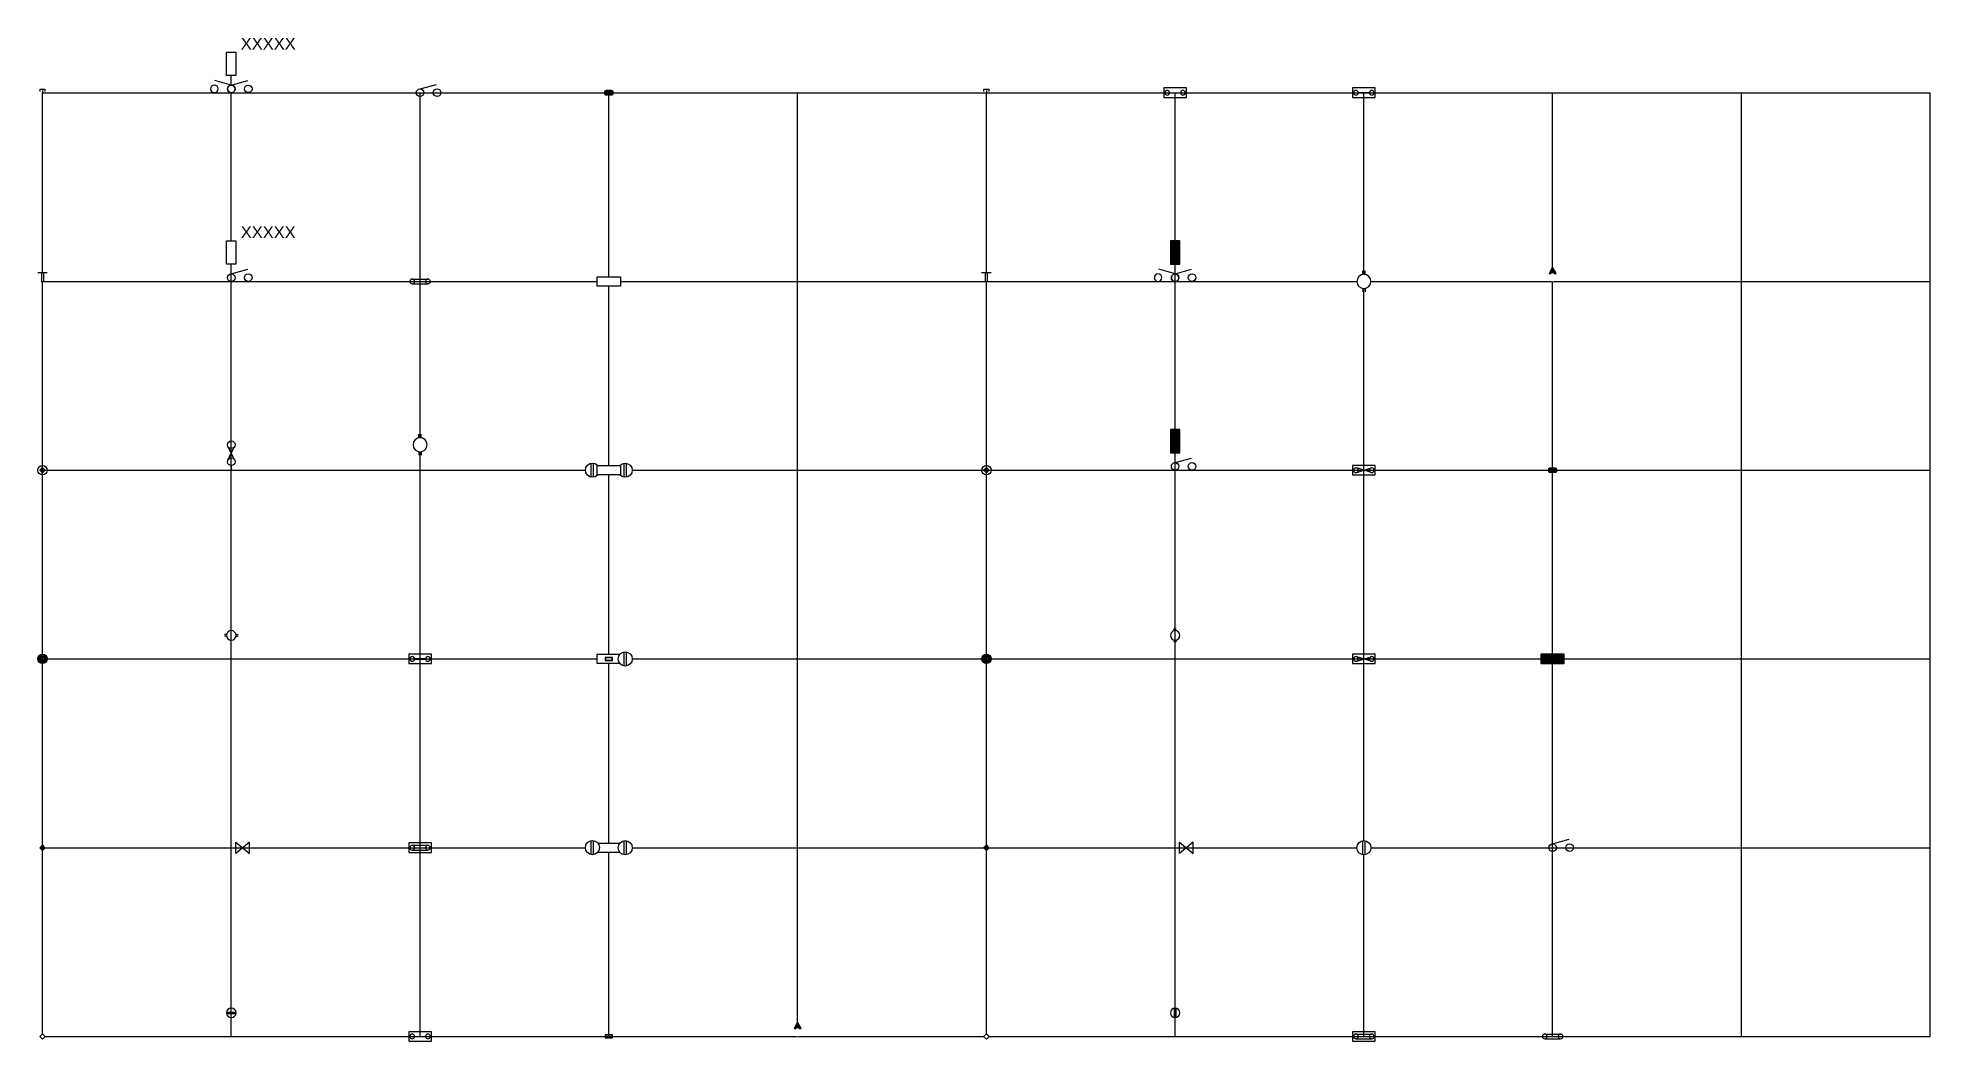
# Model space of a CAD drawing. Header units: metres. Extents: x -282 to 3977, y 160 to 949.
# Drawn here: x 182.6 to 583.6, y 397.6 to 610.2 of the extents above; entities that cross this region are included whole.
import ezdxf
from ezdxf.enums import TextEntityAlignment as Align

# ---------------------------------------------------------------- set-up
doc = ezdxf.new("R2010")
doc.units = ezdxf.units.M
doc.layers.get('0').update_dxf_attribs({"color": 6})
for name, color, linetype in [('Equip_LV_EXT', 7, 'Continuous'), ('Equip_LV_NEW', 2, 'Continuous'), ('Equip_SP_LV_EXT', 7, 'Continuous'), ('Equip_SP_LV_NEW', 2, 'Continuous'), ('Panels_LV_SL_NEW', 2, 'Continuous'), ('SupportsUG_SP_LV_NEW', 2, 'Continuous')]:
    doc.layers.add(name, color=color, linetype=linetype)
doc.styles.add('iecARIAL', font='ARIAL.TTF')
doc.styles.get("Standard").update_dxf_attribs({"font": 'ARIAL.TTF'})

# ---------------------------------------------------------------- blocks, each defined once
blk = doc.blocks.new('CCP_NEW')
blk.add_wipeout([(0, 0.57), (0.57, 0), (0, -0.57), (-0.57, 0)])
blk.add_lwpolyline([(-0.57, 0), (0, 0.57), (0.57, 0), (0, -0.57), (-0.57, 0)])
for tag, flags, p in [('CCP_TYPE', 9, (1.5, 0)), ('ORIENTATION', 9, (1.5, -0.2)), ('STATE', 9, (1.5, -1)), ('OWNED_BY', 9, (1.5, -1.2)), ('OPERATED_BY', 9, (1.5, -1.4)), ('OPERATING_VOLTAGE', 9, (1.5, -1.8)), ('CONSTRUCTED_VOLTAGE', 9, (1.5, -2)), ('Z', 1, (1.5, -2.4)), ('USAGE', 9, (1.5, -0.4)), ('LEGEND', 9, (1.5, -0.6)), ('LIFE_SUPPORT', 9, (1.5, -0.8)), ('MAINTAINED_BY', 9, (1.5, -1.6)), ('NUMBER_OF_PHASES', 9, (1.5, -2.2))]:
    blk.add_attdef(tag, text='', height=0.2, dxfattribs=dict(flags=flags)).set_placement(p, align=Align.MIDDLE_LEFT)
blk = doc.blocks.new('LV_LIFE_SUPPORT_NEW')
blk.add_hatch(color=256).paths.add_polyline_path([(-0.57, 0), (0, 0.57), (0.57, 0), (0, -0.57)])
blk.add_lwpolyline([(-0.57, 0), (0, 0.57), (0.57, 0), (0, -0.57), (-0.57, 0)])
for tag, flags, p in [('CCP_TYPE', 9, (1.5, 0)), ('ORIENTATION', 9, (1.5, -0.2)), ('STATE', 9, (1.5, -1)), ('OWNED_BY', 9, (1.5, -1.2)), ('OPERATED_BY', 9, (1.5, -1.4)), ('OPERATING_VOLTAGE', 9, (1.5, -1.8)), ('CONSTRUCTED_VOLTAGE', 9, (1.5, -2)), ('Z', 1, (1.5, -2.4)), ('USAGE', 9, (1.5, -0.4)), ('LEGEND', 9, (1.5, -0.6)), ('LIFE_SUPPORT', 9, (1.5, -0.8)), ('MAINTAINED_BY', 9, (1.5, -1.6)), ('NUMBER_OF_PHASES', 9, (1.5, -2.2))]:
    blk.add_attdef(tag, text='', height=0.2, dxfattribs=dict(flags=flags)).set_placement(p, align=Align.MIDDLE_LEFT)
blk = doc.blocks.new('LV_GENERATOR_LIFE_SUPPORT_NEW')
h = blk.add_hatch(color=256)
edge = h.paths.add_edge_path()
edge.add_arc((0, 0), 1, 0, 360)
h.paths.add_polyline_path([(-0.57, 0), (0, 0.57), (0.57, 0), (0, -0.57)], flags=16)
blk.add_lwpolyline([(-0.57, 0), (0, 0.57), (0.57, 0), (0, -0.57), (-0.57, 0)])
blk.add_lwpolyline([(0.32, 0.06, -0.523511), (0, 0, 0.523511), (-0.32, -0.06)], format="xyb")
blk.add_circle((0, 0), 1)
for tag, flags, p in [('CCP_TYPE', 9, (1.5, 0)), ('ORIENTATION', 9, (1.5, -0.2)), ('STATE', 9, (1.5, -1)), ('OWNED_BY', 9, (1.5, -1.2)), ('OPERATED_BY', 9, (1.5, -1.4)), ('OPERATING_VOLTAGE', 9, (1.5, -1.8)), ('CONSTRUCTED_VOLTAGE', 9, (1.5, -2)), ('Z', 1, (1.5, -2.4)), ('USAGE', 9, (1.5, -0.4)), ('LEGEND', 9, (1.5, -0.6)), ('LIFE_SUPPORT', 9, (1.5, -0.8)), ('MAINTAINED_BY', 9, (1.5, -1.6)), ('NUMBER_OF_PHASES', 9, (1.5, -2.2))]:
    blk.add_attdef(tag, text='', height=0.2, dxfattribs=dict(flags=flags)).set_placement(p, align=Align.MIDDLE_LEFT)
blk = doc.blocks.new('LV_GENERATOR_NEW')
blk.add_lwpolyline([(-0.57, 0), (0, 0.57), (0.57, 0), (0, -0.57), (-0.57, 0)])
blk.add_lwpolyline([(0.32, 0.06, -0.523511), (0, 0, 0.523511), (-0.32, -0.06)], format="xyb")
blk.add_circle((0, 0), 1)
for tag, flags, p in [('CCP_TYPE', 9, (1.5, 0)), ('ORIENTATION', 9, (1.5, -0.2)), ('STATE', 9, (1.5, -1)), ('OWNED_BY', 9, (1.5, -1.2)), ('OPERATED_BY', 9, (1.5, -1.4)), ('OPERATING_VOLTAGE', 9, (1.5, -1.8)), ('CONSTRUCTED_VOLTAGE', 9, (1.5, -2)), ('Z', 1, (1.5, -2.4)), ('USAGE', 9, (1.5, -0.4)), ('LEGEND', 9, (1.5, -0.6)), ('LIFE_SUPPORT', 9, (1.5, -0.8)), ('MAINTAINED_BY', 9, (1.5, -1.6)), ('NUMBER_OF_PHASES', 9, (1.5, -2.2))]:
    blk.add_attdef(tag, text='', height=0.2, dxfattribs=dict(flags=flags)).set_placement(p, align=Align.MIDDLE_LEFT)
blk = doc.blocks.new('LV_End Shackle_NEW')
at = {"flags": 1}
blk.add_attdef('Z', text='', height=0.2, dxfattribs=at).set_placement((1.5, -2.2), align=Align.MIDDLE_LEFT)
blk.add_wipeout([(-0.25, 0), (-0.25, 1.81), (0.25, 1.81), (0.25, 0)])
blk.add_line((1, 1.81), (-1, 1.81))
blk.add_lwpolyline([(-0.25, 0), (0.25, 0), (0.25, 1.81), (-0.25, 1.81)], close=True)
at = {"flags": 9}
for tag, p in [('CONNECTOR_TYPE', (1.5, 0)), ('CONSTRUCTED_VOLTAGE', (1.5, -0.2)), ('OPERATING_VOLTAGE', (1.5, -0.6)), ('ORIENTATION', (1.5, -0.8)), ('OWNED_BY', (1.5, -1)), ('OPERATED_BY', (1.5, -1.2)), ('STATE', (1.5, -1.6)), ('NO_PHASES', (1.5, -0.4)), ('MAINTAINED_BY', (1.5, -1.4)), ('USAGE', (1.5, -1.8)), ('NOTES', (1.5, -2))]:
    blk.add_attdef(tag, text='', height=0.2, dxfattribs=at).set_placement(p, align=Align.MIDDLE_LEFT)
blk = doc.blocks.new('LV_ENDCAP_NEW')
for points in [[(-0.5, 0.25), (-0.5, 0.75), (0.5, 0.75), (0.5, 0.25)], [(0, 0.5), (0, 0)]]:
    blk.add_lwpolyline(points)
for tag, flags, p in [('CONNECTOR_TYPE', 9, (1.5, 0)), ('CONSTRUCTED_VOLTAGE', 9, (1.5, -0.2)), ('OPERATED_BY', 9, (1.5, -0.6)), ('OPERATING_VOLTAGE', 9, (1.5, -1)), ('ORIENTATION', 9, (1.5, -1.2)), ('OWNED_BY', 9, (1.5, -1.4)), ('STATE', 9, (1.5, -1.6)), ('Z', 1, (1.5, -2.4)), ('NO_PHASES', 9, (1.5, -0.4)), ('MAINTAINED_BY', 9, (1.5, -0.8)), ('USAGE', 9, (1.5, -1.8)), ('LEGEND', 9, (1.5, -2)), ('NOTES', 9, (1.5, -2.2))]:
    blk.add_attdef(tag, text='', height=0.2, dxfattribs=dict(flags=flags)).set_placement(p, align=Align.MIDDLE_LEFT)
blk = doc.blocks.new('*U283')
for p, q in [((-0.98, 5.17), (0.98, 5.17)), ((-0.98, 4.83), (0.98, 4.83))]:
    blk.add_line(p, q)
blk.add_lwpolyline([(0, 4, 1), (0, 6, 1)], format="xyb", close=True)
for tag, p, flags in [('ORIENTATION', (0, 0), 9), ('USAGE', (0, -0.2), 9), ('NOTES', (0, -0.4), 1)]:
    blk.add_attdef(tag, p, '', height=0.2, dxfattribs=dict(flags=flags))
blk = doc.blocks.new('LV_OH_LINKS_DISTFUSE_NEW')
for p, q in [((0, 0), (0.96, 0)), ((3.84, 0), (4.8, 0))]:
    blk.add_line(p, q)
blk.add_lwpolyline([(3.84, -1.2), (3.84, 1.2), (0.96, -1.2), (0.96, 1.2)], close=True)
for tag, flags, p in [('ACTUAL_STATUS', 9, (1.5, 0)), ('CONSTRUCTED_VOLTAGE', 9, (1.5, -0.2)), ('OPERATING_VOLTAGE', 9, (1.5, -0.6)), ('ORIENTATION', 9, (1.5, -0.8)), ('OWNED_BY', 9, (1.5, -1)), ('OPERATED_BY', 9, (1.5, -1.2)), ('STATE', 9, (1.5, -1.6)), ('SWITCH_TYPE', 9, (1.5, -1.8)), ('Z', 1, (1.5, -2.6)), ('NO_PHASES', 9, (1.5, -0.4)), ('MAINTAINED_BY', 9, (1.5, -1.4)), ('USAGE', 9, (1.5, -2)), ('LEGEND', 9, (1.5, -2.2)), ('NOTES', 9, (1.5, -2.4))]:
    blk.add_attdef(tag, text='', height=0.2, dxfattribs=dict(flags=flags)).set_placement(p, align=Align.MIDDLE_LEFT)
blk = doc.blocks.new('*U286')
for p, q in [((-0.98, 5.17), (-1.48, 5.17)), ((-0.98, 4.83), (-1.48, 4.83)), ((0.98, 5.17), (1.48, 5.17)), ((0.98, 4.83), (1.48, 4.83))]:
    blk.add_line(p, q)
blk.add_lwpolyline([(0, 4, 1), (0, 6, 1)], format="xyb", close=True)
for tag, p, flags in [('ORIENTATION', (0, 0), 9), ('USAGE', (0, -0.2), 9), ('NOTES', (0, -0.4), 1)]:
    blk.add_attdef(tag, p, '', height=0.2, dxfattribs=dict(flags=flags))
blk = doc.blocks.new('LV_UG_DFUSE_CLOSED_NEW')
for points in [[(0.71, 2.16), (-0.73, 5.04)], [(-0.72, 2.15), (0.7, 5.04)], [(-0.01, 6.2), (-0.01, 7.2)], [(0, 1), (0, 0)]]:
    blk.add_lwpolyline(points)
for centre in [(-0.01, 5.4), (0, 1.8)]:
    blk.add_circle(centre, 0.8)
for tag, flags, p in [('ACTUAL_STATUS', 9, (1.5, 0)), ('CONSTRUCTED_VOLTAGE', 9, (1.5, -0.2)), ('OPERATED_BY', 9, (1.5, -0.6)), ('OWNED_BY', 9, (1.5, -1)), ('OPERATING_VOLTAGE', 9, (1.5, -1.2)), ('ORIENTATION', 9, (1.5, -1.4)), ('STATE', 9, (1.5, -1.6)), ('SWITCH_TYPE', 9, (1.5, -1.8)), ('Z', 1, (1.5, -2.4)), ('NO_PHASES', 9, (1.5, -0.4)), ('MAINTAINED_BY', 9, (1.5, -0.8)), ('USAGE', 9, (1.5, -2)), ('NOTES', 9, (1.5, -2.2))]:
    blk.add_attdef(tag, text='', height=0.2, dxfattribs=dict(flags=flags)).set_placement(p, align=Align.MIDDLE_LEFT)
blk = doc.blocks.new('*U289')
for points in [[(0, 0.8), (3.47, 1.77)], [(4.4, 0.01), (4.4, 0.01)]]:
    blk.add_lwpolyline(points)
for centre in [(0, 0), (3.6, 0.01)]:
    blk.add_circle(centre, 0.8)
for tag, p, flags in [('ACTUAL_STATUS', (0, -1.4), 9), ('CONSTRUCTED_VOLTAGE', (0, -1.6), 9), ('OPERATING_VOLTAGE', (0, -2), 9), ('ORIENTATION', (0, -2.2), 9), ('STATE', (0, -2.4), 9), ('SWITCH_TYPE', (0, -2.6), 9), ('NO_PHASES', (0, -1.8), 9), ('USAGE', (0, -2.8), 9), ('NOTES', (0, -3), 1)]:
    blk.add_attdef(tag, p, '', height=0.2, dxfattribs=dict(flags=flags))
blk = doc.blocks.new('PILLAR_NEW')
blk.add_wipeout([(-2.47, 0.99), (2.47, 0.99), (2.47, -0.99), (-2.47, -0.99)])
at = {"lineweight": -3}
blk.add_lwpolyline([(-2.47, 0.99), (2.47, 0.99), (2.47, -0.99), (-2.47, -0.99)], close=True, dxfattribs=at)
for tag, height, flags, p in [('STREET_CODE', 0.2, 9, (1.5, 0)), ('ASSET_NUM', 2.5, 8, (2, 2)), ('OWNED_BY', 0.2, 9, (1.5, -0.2)), ('OPERATED_BY', 0.2, 9, (1.5, -0.4)), ('STATE', 0.2, 9, (1.5, -0.8)), ('SUPPORT_TYPE', 0.2, 9, (1.5, -1)), ('SUBURB', 0.2, 9, (1.5, -1.8)), ('STREETNAME', 0.2, 9, (1.5, -2)), ('Z', 0.2, 1, (1.5, -2.6)), ('MAINTAINED_BY', 0.2, 9, (1.5, -0.6)), ('USAGE', 0.2, 9, (1.5, -1.2)), ('LEGEND', 0.2, 9, (1.5, -1.4)), ('PARENT', 0.2, 9, (1.5, -1.6)), ('LOCATION', 0.2, 9, (1.5, -2.2)), ('NOTES', 0.2, 9, (1.5, -2.4))]:
    blk.add_attdef(tag, text='', height=height, dxfattribs=dict(flags=flags)).set_placement(p, align=Align.MIDDLE_LEFT)
blk = doc.blocks.new('LV_UG_INDPILL_1SW_NEW')
blk.add_blockref('*U289', (0, 0.8))
for tag, flags, p in [('USAGE', 9, (1.5, 0)), ('ORIENTATION', 9, (1.5, -0.2)), ('SUBURB', 9, (1.5, -0.8)), ('STREETNAME', 9, (1.5, -1)), ('OWNED_BY', 9, (1.5, -1.6)), ('OPERATED_BY', 9, (1.5, -1.8)), ('STATE', 9, (1.5, -2.2)), ('TYPE', 9, (1.5, -2.4)), ('Z', 1, (1.5, -2.8)), ('LEGEND', 9, (1.5, -0.4)), ('PARENT', 9, (1.5, -0.6)), ('LOCATION', 9, (1.5, -1.2)), ('NOTES', 9, (1.5, -1.4)), ('MAINTAINED_BY', 9, (1.5, -2)), ('LABEL_ALIGNMENT', 9, (1.5, -2.6))]:
    blk.add_attdef(tag, text='', height=0.2, dxfattribs=dict(flags=flags)).set_placement(p, align=Align.MIDDLE_LEFT)
at = {"rotation": 90}
blk.add_blockref('PILLAR_NEW', (0, 6.14), dxfattribs=at)
blk.add_lwpolyline([(0, 1.6), (0, 3.67)])
at = {"flags": 8}
blk.add_attdef('ASSET_NUM', text='', height=2.5, dxfattribs=at).set_placement((2, 10.44), align=Align.MIDDLE_LEFT)
blk = doc.blocks.new('LV_UG_INDPILL_2SW_NEW')
at = {"xscale": -1}
blk.add_blockref('*U289', (0, 0.8), dxfattribs=at)
blk.add_blockref('*U289', (0, 0.8))
for tag, flags, p in [('USAGE', 9, (1.5, 0)), ('ORIENTATION', 9, (1.5, -0.2)), ('SUBURB', 9, (1.5, -0.8)), ('STREETNAME', 9, (1.5, -1)), ('OWNED_BY', 9, (1.5, -1.6)), ('OPERATED_BY', 9, (1.5, -1.8)), ('STATE', 9, (1.5, -2.2)), ('TYPE', 9, (1.5, -2.4)), ('Z', 1, (1.5, -2.8)), ('LEGEND', 9, (1.5, -0.4)), ('PARENT', 9, (1.5, -0.6)), ('LOCATION', 9, (1.5, -1.2)), ('NOTES', 9, (1.5, -1.4)), ('MAINTAINED_BY', 9, (1.5, -2)), ('LABEL_ALIGNMENT', 9, (1.5, -2.6))]:
    blk.add_attdef(tag, text='', height=0.2, dxfattribs=dict(flags=flags)).set_placement(p, align=Align.MIDDLE_LEFT)
at = {"rotation": 90}
blk.add_blockref('PILLAR_NEW', (0, 6.14), dxfattribs=at)
blk.add_lwpolyline([(0, 1.6), (0, 3.67)])
at = {"flags": 8}
blk.add_attdef('ASSET_NUM', text='', height=2.5, dxfattribs=at).set_placement((2, 10.38), align=Align.MIDDLE_LEFT)
blk = doc.blocks.new('LV_UG_LINKS_BOX_OPEN_NEW')
blk.add_lwpolyline([(-2.4, -1), (2.4, -1), (2.4, 1), (-2.4, 1)], close=True)
for points in [[(-2.17, 0, 1), (-1.17, 0, 1)], [(1.17, 0, 1), (2.17, 0, 1)]]:
    blk.add_lwpolyline(points, format="xyb", close=True)
for tag, p, flags in [('ORIENTATION', (0, 0), 9), ('Z', (0, 0), 1), ('USAGE', (0, -0.2), 9), ('LEGEND', (0, -0.4), 9), ('NOTES', (0, -0.6), 9)]:
    blk.add_attdef(tag, p, '', height=0.2, dxfattribs=dict(flags=flags))
blk = doc.blocks.new('LV_UG_LINKS_BOX_SOLID_NEW')
for p, q in [((-1.67, 0.5), (1.67, 0.5)), ((-1.67, -0.5), (1.67, -0.5))]:
    blk.add_line(p, q)
blk.add_lwpolyline([(-2.4, -1), (2.4, -1), (2.4, 1), (-2.4, 1)], close=True)
for points in [[(-2.17, 0, 1), (-1.17, 0, 1)], [(1.17, 0, 1), (2.17, 0, 1)]]:
    blk.add_lwpolyline(points, format="xyb", close=True)
for tag, p, flags in [('ACTUAL_STATUS', (0, 0), 9), ('Z', (0, 0), 1), ('CONNECTOR_TYPE', (0, -0.2), 9), ('CONSTRUCTED_VOLTAGE', (0, -0.4), 9), ('OPERATING_VOLTAGE', (0, -0.8), 9), ('ORIENTATION', (0, -1), 9), ('OWNED_BY', (0, -1.2), 9), ('STATE', (0, -1.4), 9), ('NO_PHASES', (0, -0.6), 9), ('USAGE', (0, -1.6), 9), ('NOTES', (0, -1.8), 9)]:
    blk.add_attdef(tag, p, '', height=0.2, dxfattribs=dict(flags=flags))
blk = doc.blocks.new('LV_UG_LINKS_REMOVABLE_NEW')
for p, q in [((-1.17, 0.06), (1.17, 0.06)), ((-1.17, -0.06), (1.17, -0.06))]:
    blk.add_line(p, q)
blk.add_lwpolyline([(-2.4, -1), (2.4, -1), (2.4, 1), (-2.4, 1)], close=True)
for points in [[(-2.17, 0, 1), (-1.17, 0, 1)], [(1.17, 0, 1), (2.17, 0, 1)]]:
    blk.add_lwpolyline(points, format="xyb", close=True)
at = {"flags": 9}
for tag, p in [('ACTUAL_STATUS', (0, 0)), ('CONNECTOR_TYPE', (0, -0.2)), ('CONSTRUCTED_VOLTAGE', (0, -0.4)), ('OPERATING_VOLTAGE', (0, -0.8)), ('ORIENTATION', (0, -1)), ('OWNED_BY', (0, -1.2)), ('STATE', (0, -1.4)), ('NO_PHASES', (0, -0.6)), ('USAGE', (0, -1.6)), ('NOTES', (0, -1.8))]:
    blk.add_attdef(tag, text='', height=0.2, dxfattribs=at).set_placement(p, align=Align.MIDDLE_LEFT)
at = {"flags": 1}
blk.add_attdef('Z', (0, 0), '', height=0.2, dxfattribs=at)
blk = doc.blocks.new('*U297')
for tag, p, flags in [('ORIENTATION', (0, 0), 9), ('Z', (0, 0), 1), ('USAGE', (0, -0.2), 9), ('NOTES', (0, -0.4), 9)]:
    blk.add_attdef(tag, p, '', height=0.2, dxfattribs=dict(flags=flags))
blk.add_wipeout([(-1.17, 6.33), (-1.28, 6.18), (-1.36, 6.01), (-1.43, 5.84), (-1.47, 5.65), (-1.49, 5.47), (-1.49, 5.28), (-1.46, 5.09), (-1.41, 4.91), (-1.34, 4.74), (-1.25, 4.58), (-1.13, 4.43), (-1, 4.29), (-0.86, 4.18), (-0.7, 4.08), (-0.53, 4), (-0.35, 3.95), (-0.16, 3.91), (0.03, 3.91), (0.21, 3.92), (0.4, 3.96), (0.57, 4.02), (0.74, 4.1), (0.9, 4.21), (1.04, 4.33), (1.17, 4.47), (1.28, 4.62), (1.36, 4.79), (1.43, 4.96), (1.47, 5.15), (1.49, 5.33), (1.49, 5.52), (1.46, 5.71), (1.41, 5.89), (1.34, 6.06), (1.25, 6.22), (1.13, 6.37), (1, 6.51), (0.86, 6.62), (0.7, 6.72), (0.53, 6.8), (0.35, 6.85), (0.16, 6.89), (-0.03, 6.89), (-0.21, 6.88), (-0.4, 6.84), (-0.57, 6.78), (-0.74, 6.7), (-0.9, 6.59), (-1.04, 6.47)])
for p, q in [((-0.25, 6.87), (-0.25, 7.62)), ((0.25, 6.87), (0.25, 7.62)), ((-0.25, 3.93), (-0.25, 3.18)), ((0.25, 3.93), (0.25, 3.18))]:
    blk.add_line(p, q)
blk.add_lwpolyline([(1.49, 5.4, 1), (-1.49, 5.4, 1)], format="xyb", close=True)
blk = doc.blocks.new('LV_UG_LINKS_SOLID_NEW')
for p, q in [((-1.67, 0.5), (1.67, 0.5)), ((-1.67, -0.5), (1.67, -0.5))]:
    blk.add_line(p, q)
for points in [[(-2.17, 0, 1), (-1.17, 0, 1)], [(1.17, 0, 1), (2.17, 0, 1)]]:
    blk.add_lwpolyline(points, format="xyb", close=True)
for tag, p, flags in [('ORIENTATION', (0, 0), 9), ('Z', (0, 0), 1), ('USAGE', (0, -0.2), 9), ('NOTES', (0, -0.4), 9)]:
    blk.add_attdef(tag, p, '', height=0.2, dxfattribs=dict(flags=flags))
blk = doc.blocks.new('LV_UG_SW_NEW')
for points in [[(0, 0.8), (3.47, 1.77)], [(4.4, 0.01), (4.4, 0.01)]]:
    blk.add_lwpolyline(points)
for centre in [(0, 0), (3.6, 0.01)]:
    blk.add_circle(centre, 0.8)
for tag, p, flags in [('ACTUAL_STATUS', (0, -1.4), 9), ('CONSTRUCTED_VOLTAGE', (0, -1.6), 9), ('OPERATING_VOLTAGE', (0, -2), 9), ('ORIENTATION', (0, -2.2), 9), ('STATE', (0, -2.4), 9), ('SWITCH_TYPE', (0, -2.6), 9), ('NO_PHASES', (0, -1.8), 9), ('USAGE', (0, -2.8), 9), ('NOTES', (0, -3), 1)]:
    blk.add_attdef(tag, p, '', height=0.2, dxfattribs=dict(flags=flags))
blk = doc.blocks.new('PANEL_NEW')
at = {"layer": 'Panels_LV_SL_NEW'}
h = blk.add_hatch(color=256, dxfattribs=at)
h.paths.add_polyline_path([(-0.8, -0.32), (0.8, -0.32), (0.8, 0.32), (-0.8, 0.32)])
h.paths.add_polyline_path([(-0.72, 0.24), (0.72, 0.24), (0.72, -0.24), (-0.72, -0.24)], flags=16)
for points in [[(-0.8, -0.32), (0.8, -0.32), (0.8, 0.32), (-0.8, 0.32)], [(-0.72, -0.24), (0.72, -0.24), (0.72, 0.24), (-0.72, 0.24)]]:
    blk.add_lwpolyline(points, close=True)
for tag, flags, p in [('CONNECTOR_TYPE', 9, (1.5, 0)), ('CONSTRUCTED_VOLTAGE', 9, (1.5, -0.2)), ('OPERATING_VOLTAGE', 9, (1.5, -0.6)), ('ORIENTATION', 9, (1.5, -0.8)), ('OWNED_BY', 9, (1.5, -1)), ('OPERATED_BY', 9, (1.5, -1.2)), ('STATE', 9, (1.5, -1.6)), ('Z', 1, (1.5, -2.2)), ('NO_PHASES', 9, (1.5, -0.4)), ('MAINTAINED_BY', 9, (1.5, -1.4)), ('USAGE', 9, (1.5, -1.8)), ('NOTES', 9, (1.5, -2))]:
    blk.add_attdef(tag, text='', height=0.2, dxfattribs=dict(flags=flags)).set_placement(p, align=Align.MIDDLE_LEFT)
blk = doc.blocks.new('*U301')
blk.add_wipeout([(-1.06, 1.06), (-1.18, 0.92), (-1.29, 0.76), (-1.37, 0.59), (-1.43, 0.42), (-1.48, 0.23), (-1.49, 0.05), (-1.49, -0.14), (-1.46, -0.33), (-1.41, -0.51), (-1.33, -0.68), (-1.24, -0.84), (-1.12, -0.99), (-0.99, -1.12), (-0.84, -1.24), (-0.68, -1.33), (-0.51, -1.41), (-0.33, -1.46), (-0.14, -1.49), (0.05, -1.49), (0.23, -1.48), (0.42, -1.43), (0.59, -1.37), (0.76, -1.29), (0.92, -1.18), (1.06, -1.06), (1.18, -0.92), (1.29, -0.76), (1.37, -0.59), (1.43, -0.42), (1.48, -0.23), (1.49, -0.05), (1.49, 0.14), (1.46, 0.33), (1.41, 0.51), (1.33, 0.68), (1.24, 0.84), (1.12, 0.99), (0.99, 1.12), (0.84, 1.24), (0.68, 1.33), (0.51, 1.41), (0.33, 1.46), (0.14, 1.49), (-0.05, 1.49), (-0.23, 1.48), (-0.42, 1.43), (-0.59, 1.37), (-0.76, 1.29), (-0.92, 1.18)])
for p, q in [((-0.25, -1.48), (-0.25, 1.48)), ((0.25, -1.48), (0.25, 1.48))]:
    blk.add_line(p, q)
blk.add_circle((0, 0), 1.5)
for tag, flags, p in [('ACTUAL_STATUS', 9, (1.5, 0)), ('CONSTRUCTED_VOLTAGE', 9, (1.5, -0.2)), ('OPERATING_VOLTAGE', 9, (1.5, -0.6)), ('ORIENTATION', 9, (1.5, -0.8)), ('STATE', 9, (1.5, -1)), ('SWITCH_TYPE', 9, (1.5, -1.2)), ('OWNED_BY', 9, (1.5, -1.8)), ('OPERATED_BY', 9, (1.5, -2)), ('TYPE', 9, (1.5, -2.6)), ('Z', 1, (1.5, -2.8)), ('NO_PHASES', 9, (1.5, -0.4)), ('USAGE', 9, (1.5, -1.4)), ('NOTES', 9, (1.5, -1.6)), ('MAINTAINED_BY', 9, (1.5, -2.2)), ('NUMBER_OF_PHASES', 9, (1.5, -2.4))]:
    blk.add_attdef(tag, text='', height=0.2, dxfattribs=dict(flags=flags)).set_placement(p, align=Align.MIDDLE_LEFT)
blk = doc.blocks.new('*U332')
at = {"rotation": 180}
blk.add_blockref('PANEL_NEW', (0, 0), dxfattribs=at)
for tag, height, flags, p in [('ASSET_NUM', 2.5, 8, (2, 2.78)), ('STREET_CODE', 0.2, 9, (1.5, 0)), ('OWNED_BY', 0.2, 9, (1.5, -0.2)), ('OPERATED_BY', 0.2, 9, (1.5, -0.4)), ('STATE', 0.2, 9, (1.5, -0.8)), ('SUPPORT_TYPE', 0.2, 9, (1.5, -1)), ('SUBURB', 0.2, 9, (1.5, -1.8)), ('STREETNAME', 0.2, 9, (1.5, -2)), ('Z', 0.2, 1, (1.5, -2.6)), ('MAINTAINED_BY', 0.2, 9, (1.5, -0.6)), ('USAGE', 0.2, 9, (1.5, -1.2)), ('LEGEND', 0.2, 9, (1.5, -1.4)), ('PARENT', 0.2, 9, (1.5, -1.6)), ('LOCATION', 0.2, 9, (1.5, -2.2)), ('NOTES', 0.2, 9, (1.5, -2.4))]:
    blk.add_attdef(tag, text='', height=height, dxfattribs=dict(flags=flags)).set_placement(p, align=Align.MIDDLE_LEFT)
blk.add_blockref('PILLAR_NEW', (0, 0))
for p in [(-3.47, 0.01), (3.47, 0)]:
    blk.add_blockref('*U301', p)
blk = doc.blocks.new('PILLAR_LINK1_NEW')
at = {"layer": 'SupportsUG_SP_LV_NEW'}
blk.add_blockref('PILLAR_NEW', (0, 0), dxfattribs=at)
at = {"layer": 'Equip_LV_NEW'}
blk.add_blockref('*U301', (3.471, 0), dxfattribs=at)
at = {"layer": 'SupportsUG_SP_LV_NEW', "rotation": 180}
blk.add_blockref('PANEL_NEW', (0, 0), dxfattribs=at)
for tag, height, flags, p in [('STREET_CODE', 0.2, 9, (1.5, 0)), ('ASSET_NUM', 2.5, 8, (2, 2)), ('Z', 0.2, 1, (1.5, -2.6)), ('OWNED_BY', 0.2, 9, (1.5, -0.2)), ('OPERATED_BY', 0.2, 9, (1.5, -0.4)), ('STATE', 0.2, 9, (1.5, -0.8)), ('SUPPORT_TYPE', 0.2, 9, (1.5, -1)), ('SUBURB', 0.2, 9, (1.5, -1.8)), ('STREETNAME', 0.2, 9, (1.5, -2)), ('USAGE', 0.2, 9, (1.5, -1.2)), ('MAINTAINED_BY', 0.2, 9, (1.5, -0.6)), ('LEGEND', 0.2, 9, (1.5, -1.4)), ('PARENT', 0.2, 9, (1.5, -1.6)), ('LOCATION', 0.2, 9, (1.5, -2.2)), ('NOTES', 0.2, 9, (1.5, -2.4))]:
    blk.add_attdef(tag, text='', height=height, dxfattribs=dict(flags=flags)).set_placement(p, align=Align.MIDDLE_LEFT)
blk = doc.blocks.new('PILLAR_LINK2_NEW')
at = {"layer": 'Equip_LV_NEW'}
blk.add_blockref('*U301', (-3.47, 0.01), dxfattribs=at)
for tag, height, flags, p in [('ASSET_NUM', 2.5, 8, (2, 2.94)), ('STREET_CODE', 0.2, 9, (1.5, 0)), ('OWNED_BY', 0.2, 9, (1.5, -0.2)), ('OPERATED_BY', 0.2, 9, (1.5, -0.4)), ('STATE', 0.2, 9, (1.5, -0.8)), ('SUPPORT_TYPE', 0.2, 9, (1.5, -1)), ('SUBURB', 0.2, 9, (1.5, -1.8)), ('STREETNAME', 0.2, 9, (1.5, -2)), ('Z', 0.2, 1, (1.5, -2.6)), ('MAINTAINED_BY', 0.2, 9, (1.5, -0.6)), ('USAGE', 0.2, 9, (1.5, -1.2)), ('LEGEND', 0.2, 9, (1.5, -1.4)), ('PARENT', 0.2, 9, (1.5, -1.6)), ('LOCATION', 0.2, 9, (1.5, -2.2)), ('NOTES', 0.2, 9, (1.5, -2.4))]:
    blk.add_attdef(tag, text='', height=height, dxfattribs=dict(flags=flags)).set_placement(p, align=Align.MIDDLE_LEFT)
blk.add_blockref('*U301', (3.47, 0), dxfattribs=at)
at = {"layer": 'SupportsUG_SP_LV_NEW', "rotation": 180}
blk.add_blockref('PANEL_NEW', (0, 0), dxfattribs=at)
at = {"layer": 'SupportsUG_SP_LV_NEW'}
blk.add_blockref('PILLAR_NEW', (0, 0), dxfattribs=at)
blk = doc.blocks.new('LV_STJ_NEW')
blk.add_hatch(color=256).paths.add_polyline_path([(0.91, 0.13, 0.414214), (0.59, 0.45), (-0.59, 0.45, 0.414214), (-0.91, 0.13), (-0.91, -0.13, 0.414214), (-0.59, -0.45), (0.59, -0.45, 0.414214), (0.91, -0.13)])
blk.add_lwpolyline([(-0.91, 0.13), (-0.91, -0.13, 0.414214), (-0.59, -0.45), (0.59, -0.45, 0.414214), (0.91, -0.13), (0.91, 0.13, 0.414214), (0.59, 0.45), (-0.59, 0.45, 0.414214)], format="xyb", close=True)
for tag, flags, p in [('ORIENTATION', 9, (1.5, 0)), ('STATE', 9, (1.5, -0.8)), ('OWNED_BY', 9, (1.5, -1)), ('OPERATED_BY', 9, (1.5, -1.2)), ('OPERATING_VOLTAGE', 9, (1.5, -1.6)), ('CONSTRUCTED_VOLTAGE', 9, (1.5, -1.8)), ('TYPE', 9, (1.5, -2.2)), ('Z', 1, (1.5, -2.4)), ('USAGE', 9, (1.5, -0.2)), ('LEGEND', 9, (1.5, -0.4)), ('NOTES', 9, (1.5, -0.6)), ('MAINTAINED_BY', 9, (1.5, -1.4)), ('NUMBER_OF_PHASES', 9, (1.5, -2))]:
    blk.add_attdef(tag, text='', height=0.2, dxfattribs=dict(flags=flags)).set_placement(p, align=Align.MIDDLE_LEFT)
blk = doc.blocks.new('UGOH_NEW')
blk.add_hatch(color=256).paths.add_polyline_path([(-0.75, 1.7), (0.75, 1.7), (0, 3)])
at = {"color": 1}
blk.add_lwpolyline([(-0.75, 1.7), (0.75, 1.7), (0, 3)], close=True, dxfattribs=at)
blk.add_wipeout([(-0.25, 1.7), (-0.25, 0), (0.25, 0), (0.25, 1.7)])
for tag, flags, p in [('CONSTRUCTED_VOLTAGE', 9, (1.5, 0)), ('ACTUAL_STATUS', 9, (1.5, -1.6)), ('OPERATING_VOLTAGE', 9, (1.5, -0.2)), ('ORIENTATION', 9, (1.5, -0.4)), ('STATE', 9, (1.5, -0.6)), ('OWNED_BY', 9, (1.5, -1)), ('OPERATED_BY', 9, (1.5, -1.2)), ('TYPE', 1, (1.5, -2)), ('USAGE', 9, (1.5, -0.8)), ('MAINTAINED_BY', 9, (1.5, -1.4)), ('NUMBER_OF_PHASES', 9, (1.5, -1.8))]:
    blk.add_attdef(tag, text='', height=0.2, dxfattribs=dict(flags=flags)).set_placement(p, align=Align.MIDDLE_LEFT)
blk = doc.blocks.new('CCP_EXT')
blk.add_wipeout([(0, 0.57), (0.57, 0), (0, -0.57), (-0.57, 0)])
blk.add_lwpolyline([(-0.57, 0), (0, 0.57), (0.57, 0), (0, -0.57), (-0.57, 0)])
for tag, p, flags in [('CCP_TYPE', (0, 0), 9), ('Z', (0, 0), 1), ('ORIENTATION', (0, -0.2), 9), ('USAGE', (0, -0.4), 9), ('LEGEND', (0, -0.6), 9), ('LIFE_SUPPORT', (0, -0.8), 9), ('NOTES', (0, -1), 9)]:
    blk.add_attdef(tag, p, '', height=0.2, dxfattribs=dict(flags=flags))
blk = doc.blocks.new('LV_LIFE_SUPPORT_EXT')
blk.add_hatch(color=256).paths.add_polyline_path([(-0.57, 0), (0, 0.57), (0.57, 0), (0, -0.57)])
blk.add_lwpolyline([(-0.57, 0), (0, 0.57), (0.57, 0), (0, -0.57), (-0.57, 0)])
for tag, p, flags in [('CCP_TYPE', (0, 0), 9), ('Z', (0, 0), 1), ('ORIENTATION', (0, -0.2), 9), ('USAGE', (0, -0.4), 9), ('LEGEND', (0, -0.6), 9), ('LIFE_SUPPORT', (0, -0.8), 9), ('NOTES', (0, -1), 9)]:
    blk.add_attdef(tag, p, '', height=0.2, dxfattribs=dict(flags=flags))
blk = doc.blocks.new('LV_GENERATOR_LIFE_SUPPORT_EXT')
h = blk.add_hatch(color=256)
edge = h.paths.add_edge_path()
edge.add_arc((0, 0), 1, 0, 360)
h.paths.add_polyline_path([(-0.57, 0), (0, 0.57), (0.57, 0), (0, -0.57)], flags=16)
blk.add_lwpolyline([(-0.57, 0), (0, 0.57), (0.57, 0), (0, -0.57), (-0.57, 0)])
blk.add_lwpolyline([(-0.57, 0), (0, 0.57), (0.57, 0), (0, -0.57), (-0.57, 0)])
blk.add_lwpolyline([(0.32, 0.06, -0.523511), (0, 0, 0.523511), (-0.32, -0.06)], format="xyb")
blk.add_circle((0, 0), 1)
for tag, p, flags in [('Z', (0.99, 0), 1), ('ORIENTATION', (0.99, -0.2), 9), ('CCP_TYPE', (0.99, 0), 9), ('USAGE', (0.99, -0.4), 9), ('LEGEND', (0.99, -0.6), 9), ('LIFE_SUPPORT', (0.99, -0.8), 9), ('NOTES', (0.99, -1), 9)]:
    blk.add_attdef(tag, p, '', height=0.2, dxfattribs=dict(flags=flags))
blk = doc.blocks.new('LV_GENERATOR_EXT')
blk.add_lwpolyline([(-0.57, 0), (0, 0.57), (0.57, 0), (0, -0.57), (-0.57, 0)])
blk.add_lwpolyline([(-0.57, 0), (0, 0.57), (0.57, 0), (0, -0.57), (-0.57, 0)])
blk.add_lwpolyline([(0.32, 0.06, -0.523511), (0, 0, 0.523511), (-0.32, -0.06)], format="xyb")
blk.add_circle((0, 0), 1)
for tag, p, flags in [('Z', (0.99, 0), 1), ('ORIENTATION', (0.99, -0.2), 9), ('CCP_TYPE', (0.99, 0), 9), ('USAGE', (0.99, -0.4), 9), ('LEGEND', (0.99, -0.6), 9), ('LIFE_SUPPORT', (0.99, -0.8), 9), ('NOTES', (0.99, -1), 9)]:
    blk.add_attdef(tag, p, '', height=0.2, dxfattribs=dict(flags=flags))
blk = doc.blocks.new('LV_End Shackle_EXT')
blk.add_wipeout([(-0.25, 0), (-0.25, 1.81), (0.25, 1.81), (0.25, 0)])
blk.add_line((1, 1.81), (-1, 1.81))
blk.add_lwpolyline([(-0.25, 0), (0.25, 0), (0.25, 1.81), (-0.25, 1.81)], close=True)
at = {"flags": 1}
blk.add_attdef('Z', (0, 0), '', height=0.2, dxfattribs=at)
at = {"flags": 9}
for tag, p in [('CONNECTOR_TYPE', (0, 0)), ('CONSTRUCTED_VOLTAGE', (0, -0.2)), ('OPERATING_VOLTAGE', (0, -0.6)), ('ORIENTATION', (0, -0.8)), ('OWNED_BY', (0, -1)), ('STATE', (0, -1.2)), ('NO_PHASES', (0, -0.4)), ('USAGE', (0, -1.4)), ('NOTES', (0, -1.6))]:
    blk.add_attdef(tag, text='', height=0.2, dxfattribs=at).set_placement(p, align=Align.MIDDLE_LEFT)
blk = doc.blocks.new('LV_ENDCAP_EXT')
for points in [[(-0.5, 0.25), (-0.5, 0.75), (0.5, 0.75), (0.5, 0.25)], [(0, 0.5), (0, 0)]]:
    blk.add_lwpolyline(points)
for tag, p, flags in [('CONNECTOR_TYPE', (0, 0), 9), ('Z', (0, 0), 1), ('CONSTRUCTED_VOLTAGE', (0, -0.2), 9), ('OPERATING_VOLTAGE', (0, -0.6), 9), ('ORIENTATION', (0, -0.8), 9), ('OWNED_BY', (0, -1), 9), ('STATE', (0, -1.2), 9), ('NO_PHASES', (0, -0.4), 9), ('USAGE', (0, -1.4), 9), ('LEGEND', (0, -1.6), 9), ('NOTES', (0, -1.8), 9)]:
    blk.add_attdef(tag, p, '', height=0.2, dxfattribs=dict(flags=flags))
blk = doc.blocks.new('*U314')
for p, q in [((-0.17, 5.98), (-0.17, 4.02)), ((0.17, 5.98), (0.17, 4.02))]:
    blk.add_line(p, q)
blk.add_lwpolyline([(0, 4, 1), (0, 6, 1)], format="xyb", close=True)
at = {"flags": 9}
for tag, p in [('ACTUAL_STATUS', (0, 0)), ('CONSTRUCTED_VOLTAGE', (0, -0.2)), ('OPERATING_VOLTAGE', (0, -0.6)), ('ORIENTATION', (0, -0.8)), ('OWNED_BY', (0, -1)), ('STATE', (0, -1.2)), ('SWITCH_TYPE', (0, -1.4)), ('NO_PHASES', (0, -0.4)), ('USAGE', (0, -1.6)), ('NOTES', (0, -1.8))]:
    blk.add_attdef(tag, text='', height=0.2, dxfattribs=at).set_placement(p, align=Align.MIDDLE_LEFT)
at = {"flags": 1}
blk.add_attdef('Z', (0, 0), '', height=0.2, dxfattribs=at)
blk = doc.blocks.new('LV_OH_LINKS_DISTFUSE_EXT')
for p, q in [((0, 0), (0.96, 0)), ((3.84, 0), (4.8, 0))]:
    blk.add_line(p, q)
blk.add_lwpolyline([(3.84, -1.2), (3.84, 1.2), (0.96, -1.2), (0.96, 1.2)], close=True)
at = {"flags": 9}
for tag, p in [('ACTUAL_STATUS', (0, 0)), ('CONSTRUCTED_VOLTAGE', (0, -0.2)), ('OPERATING_VOLTAGE', (0, -0.6)), ('ORIENTATION', (0, -0.8)), ('OWNED_BY', (0, -1)), ('STATE', (0, -1.2)), ('SWITCH_TYPE', (0, -1.4)), ('NO_PHASES', (0, -0.4)), ('USAGE', (0, -1.6)), ('NOTES', (0, -1.8))]:
    blk.add_attdef(tag, text='', height=0.2, dxfattribs=at).set_placement(p, align=Align.MIDDLE_LEFT)
at = {"flags": 1}
blk.add_attdef('Z', (0, 0), '', height=0.2, dxfattribs=at)
blk = doc.blocks.new('*U317')
for p, q in [((-0.17, 5.98), (-0.17, 6.48)), ((-0.17, 4.02), (-0.17, 3.52)), ((0.17, 5.98), (0.17, 6.48)), ((0.17, 4.02), (0.17, 3.52))]:
    blk.add_line(p, q)
blk.add_lwpolyline([(0, 4, 1), (0, 6, 1)], format="xyb", close=True)
at = {"flags": 9}
for tag, p in [('ACTUAL_STATUS', (0, 0)), ('CONSTRUCTED_VOLTAGE', (0, -0.2)), ('OPERATING_VOLTAGE', (0, -0.6)), ('ORIENTATION', (0, -0.8)), ('OWNED_BY', (0, -1)), ('STATE', (0, -1.2)), ('SWITCH_TYPE', (0, -1.4)), ('NO_PHASES', (0, -0.4)), ('USAGE', (0, -1.6)), ('LEGEND', (0, -1.8)), ('NOTES', (0, -2))]:
    blk.add_attdef(tag, text='', height=0.2, dxfattribs=at).set_placement(p, align=Align.MIDDLE_LEFT)
at = {"flags": 1}
blk.add_attdef('Z', (0, 0), '', height=0.2, dxfattribs=at)
blk = doc.blocks.new('PILLAR_EXT')
blk.add_hatch(color=256).paths.add_polyline_path([(-2.475, 0.99), (-2.475, -0.99), (2.475, -0.99), (2.475, 0.99)])
blk.add_lwpolyline([(-2.475, -0.99), (2.475, -0.99), (2.475, 0.99), (-2.475, 0.99)], close=True)
at = {"style": 'iecARIAL', "flags": 8}
blk.add_attdef('ASSET_NUM', (1.5, 1.5), '', height=2.5, dxfattribs=at)
for tag, p, flags in [('OWNED_BY', (0, -0.2), 9), ('STATE', (0, -0.4), 9), ('SUPPORT_TYPE', (0, -0.6), 9), ('STREETNAME', (0, -1.8), 9), ('SUBURB', (0, -2), 1), ('USAGE', (0, -0.8), 9), ('LEGEND', (0, -1), 9), ('LOCATION', (0, -1.2), 9), ('NOTES', (0, -1.4), 9), ('PARENT', (0, -1.6), 9)]:
    blk.add_attdef(tag, p, '', height=0.2, dxfattribs=dict(flags=flags))
blk = doc.blocks.new('*U320')
for points in [[(0, 0.8), (3.47, 1.77)], [(4.4, 0.01), (4.4, 0.01)]]:
    blk.add_lwpolyline(points)
for centre in [(0, 0), (3.6, 0.01)]:
    blk.add_circle(centre, 0.8)
for tag, p, flags in [('ACTUAL_STATUS', (0, -1.4), 9), ('CONSTRUCTED_VOLTAGE', (0, -1.6), 9), ('OPERATING_VOLTAGE', (0, -2), 9), ('ORIENTATION', (0, -2.2), 9), ('STATE', (0, -2.4), 9), ('SWITCH_TYPE', (0, -2.6), 9), ('NO_PHASES', (0, -1.8), 9), ('USAGE', (0, -2.8), 9), ('NOTES', (0, -3), 1)]:
    blk.add_attdef(tag, p, '', height=0.2, dxfattribs=dict(flags=flags))
blk = doc.blocks.new('LV_UG_INDPILL_1SW_EXISTING')
blk.add_lwpolyline([(0, 1.6), (0, 3.67)])
at = {"rotation": 270}
blk.add_blockref('PILLAR_EXT', (0, 6.14), dxfattribs=at)
blk.add_blockref('*U320', (0, 0.8))
for tag, height, flags, p in [('ASSET_NUM', 2.5, 8, (2, 10.44)), ('USAGE', 0.2, 9, (1.5, 0)), ('ORIENTATION', 0.2, 9, (1.5, -0.2)), ('SUBURB', 0.2, 9, (1.5, -0.8)), ('STREETNAME', 0.2, 9, (1.5, -1)), ('OWNED_BY', 0.2, 9, (1.5, -1.6)), ('OPERATED_BY', 0.2, 9, (1.5, -1.8)), ('STATE', 0.2, 9, (1.5, -2.2)), ('TYPE', 0.2, 9, (1.5, -2.4)), ('Z', 0.2, 1, (1.5, -2.8)), ('LEGEND', 0.2, 9, (1.5, -0.4)), ('PARENT', 0.2, 9, (1.5, -0.6)), ('LOCATION', 0.2, 9, (1.5, -1.2)), ('NOTES', 0.2, 9, (1.5, -1.4)), ('MAINTAINED_BY', 0.2, 9, (1.5, -2)), ('LABEL_ALIGNMENT', 0.2, 9, (1.5, -2.6))]:
    blk.add_attdef(tag, text='', height=height, dxfattribs=dict(flags=flags)).set_placement(p, align=Align.MIDDLE_LEFT)
blk = doc.blocks.new('LV_UG_INDPILL_2SW_EXISTING')
blk.add_lwpolyline([(0, 1.6), (0, 3.67)])
at = {"rotation": 270}
blk.add_blockref('PILLAR_EXT', (0, 6.14), dxfattribs=at)
at = {"xscale": -1}
blk.add_blockref('*U320', (0, 0.8), dxfattribs=at)
blk.add_blockref('*U320', (0, 0.8))
for tag, height, flags, p in [('ASSET_NUM', 2.5, 8, (2, 10.44)), ('USAGE', 0.2, 9, (1.5, 0)), ('ORIENTATION', 0.2, 9, (1.5, -0.2)), ('SUBURB', 0.2, 9, (1.5, -0.8)), ('STREETNAME', 0.2, 9, (1.5, -1)), ('OWNED_BY', 0.2, 9, (1.5, -1.6)), ('OPERATED_BY', 0.2, 9, (1.5, -1.8)), ('STATE', 0.2, 9, (1.5, -2.2)), ('TYPE', 0.2, 9, (1.5, -2.4)), ('Z', 0.2, 1, (1.5, -2.8)), ('LEGEND', 0.2, 9, (1.5, -0.4)), ('PARENT', 0.2, 9, (1.5, -0.6)), ('LOCATION', 0.2, 9, (1.5, -1.2)), ('NOTES', 0.2, 9, (1.5, -1.4)), ('MAINTAINED_BY', 0.2, 9, (1.5, -2)), ('LABEL_ALIGNMENT', 0.2, 9, (1.5, -2.6))]:
    blk.add_attdef(tag, text='', height=height, dxfattribs=dict(flags=flags)).set_placement(p, align=Align.MIDDLE_LEFT)
blk = doc.blocks.new('LV_UG_LINKS_BOX_OPEN_EXT')
blk.add_lwpolyline([(-2.4, -1), (2.4, -1), (2.4, 1), (-2.4, 1)], close=True)
for points in [[(-2.17, 0, 1), (-1.17, 0, 1)], [(1.17, 0, 1), (2.17, 0, 1)]]:
    blk.add_lwpolyline(points, format="xyb", close=True)
for tag, p, flags in [('ORIENTATION', (0, 0), 9), ('Z', (0, 0), 1), ('USAGE', (0, -0.2), 9), ('NOTES', (0, -0.4), 9)]:
    blk.add_attdef(tag, p, '', height=0.2, dxfattribs=dict(flags=flags))
blk = doc.blocks.new('LV_UG_LINKS_BOX_SOLID_EXT')
for p, q in [((-1.67, 0.5), (1.67, 0.5)), ((-1.67, -0.5), (1.67, -0.5))]:
    blk.add_line(p, q)
blk.add_lwpolyline([(-2.4, -1), (2.4, -1), (2.4, 1), (-2.4, 1)], close=True)
for points in [[(-2.17, 0, 1), (-1.17, 0, 1)], [(1.17, 0, 1), (2.17, 0, 1)]]:
    blk.add_lwpolyline(points, format="xyb", close=True)
for tag, p, flags in [('ACTUAL_STATUS', (0, 0), 9), ('Z', (0, 0), 1), ('CONNECTOR_TYPE', (0, -0.2), 9), ('CONSTRUCTED_VOLTAGE', (0, -0.4), 9), ('OPERATING_VOLTAGE', (0, -0.8), 9), ('ORIENTATION', (0, -1), 9), ('OWNED_BY', (0, -1.2), 9), ('STATE', (0, -1.4), 9), ('NO_PHASES', (0, -0.6), 9), ('USAGE', (0, -1.6), 9), ('NOTES', (0, -1.8), 9)]:
    blk.add_attdef(tag, p, '', height=0.2, dxfattribs=dict(flags=flags))
blk = doc.blocks.new('LV_UG_LINKS_CLOSED_EXT')
blk.add_wipeout([(-1.06, 1.06), (-1.18, 0.92), (-1.29, 0.76), (-1.37, 0.59), (-1.43, 0.42), (-1.48, 0.23), (-1.49, 0.05), (-1.49, -0.14), (-1.46, -0.33), (-1.41, -0.51), (-1.33, -0.68), (-1.24, -0.84), (-1.12, -0.99), (-0.99, -1.12), (-0.84, -1.24), (-0.68, -1.33), (-0.51, -1.41), (-0.33, -1.46), (-0.14, -1.49), (0.05, -1.49), (0.23, -1.48), (0.42, -1.43), (0.59, -1.37), (0.76, -1.29), (0.92, -1.18), (1.06, -1.06), (1.18, -0.92), (1.29, -0.76), (1.37, -0.59), (1.43, -0.42), (1.48, -0.23), (1.49, -0.05), (1.49, 0.14), (1.46, 0.33), (1.41, 0.51), (1.33, 0.68), (1.24, 0.84), (1.12, 0.99), (0.99, 1.12), (0.84, 1.24), (0.68, 1.33), (0.51, 1.41), (0.33, 1.46), (0.14, 1.49), (-0.05, 1.49), (-0.23, 1.48), (-0.42, 1.43), (-0.59, 1.37), (-0.76, 1.29), (-0.92, 1.18)])
for p, q in [((-0.25, -1.48), (-0.25, 1.48)), ((0.25, -1.48), (0.25, 1.48))]:
    blk.add_line(p, q)
blk.add_circle((0, 0), 1.5)
at = {"flags": 9}
for tag, p in [('ACTUAL_STATUS', (0, 0)), ('CONSTRUCTED_VOLTAGE', (0, -0.2)), ('OPERATING_VOLTAGE', (0, -0.6)), ('ORIENTATION', (0, -0.8)), ('STATE', (0, -1)), ('SWITCH_TYPE', (0, -1.2)), ('NO_PHASES', (0, -0.4)), ('USAGE', (0, -1.4)), ('NOTES', (0, -1.6))]:
    blk.add_attdef(tag, text='', height=0.2, dxfattribs=at).set_placement(p, align=Align.MIDDLE_LEFT)
at = {"flags": 1}
blk.add_attdef('Z', (0, 0), '', height=0.2, dxfattribs=at)
blk = doc.blocks.new('LV_UG_LINKS_DISTFUSE_EXT')
for p, q in [((-1.52, -0.48), (1.52, 0.48)), ((1.52, -0.48), (-1.52, 0.48))]:
    blk.add_line(p, q)
blk.add_lwpolyline([(-2.4, -1), (2.4, -1), (2.4, 1), (-2.4, 1)], close=True)
for points in [[(-2.17, 0, 1), (-1.17, 0, 1)], [(1.17, 0, 1), (2.17, 0, 1)]]:
    blk.add_lwpolyline(points, format="xyb", close=True)
for tag, p, flags in [('ACTUAL_STATUS', (0, 0), 9), ('Z', (0, 0), 1), ('CONSTRUCTED_VOLTAGE', (0, -0.2), 9), ('OPERATING_VOLTAGE', (0, -0.6), 9), ('ORIENTATION', (0, -0.8), 9), ('STATE', (0, -1), 9), ('SWITCH_TYPE', (0, -1.2), 9), ('NO_PHASES', (0, -0.4), 9), ('USAGE', (0, -1.4), 9), ('NOTES', (0, -1.6), 9)]:
    blk.add_attdef(tag, p, '', height=0.2, dxfattribs=dict(flags=flags))
blk = doc.blocks.new('LV_UG_LINKS_FUSE_EXT')
for p, q in [((-1.52, -0.48), (1.52, 0.48)), ((1.52, -0.48), (-1.52, 0.48))]:
    blk.add_line(p, q)
blk.add_lwpolyline([(-2.4, -1), (2.4, -1), (2.4, 1), (-2.4, 1)], close=True)
for points in [[(-2.17, 0, 1), (-1.17, 0, 1)], [(1.17, 0, 1), (2.17, 0, 1)]]:
    blk.add_lwpolyline(points, format="xyb", close=True)
for tag, p, flags in [('ACTUAL_STATUS', (0, 0), 9), ('Z', (0, 0), 1), ('CONSTRUCTED_VOLTAGE', (0, -0.2), 9), ('OPERATING_VOLTAGE', (0, -0.6), 9), ('ORIENTATION', (0, -0.8), 9), ('STATE', (0, -1), 9), ('SWITCH_TYPE', (0, -1.2), 9), ('NO_PHASES', (0, -0.4), 9), ('USAGE', (0, -1.4), 9), ('LEGEND', (0, -1.6), 9), ('NOTES', (0, -1.8), 9)]:
    blk.add_attdef(tag, p, '', height=0.2, dxfattribs=dict(flags=flags))
blk = doc.blocks.new('LV_UG_LINKS_OPEN_EXT')
blk.add_wipeout([(-0.25, 1.47), (-0.43, 1.43), (-0.61, 1.36), (-0.77, 1.28), (-0.93, 1.17), (-1.07, 1.05), (-1.19, 0.9), (-1.29, 0.75), (-1.38, 0.58), (-1.44, 0.4), (-1.48, 0.22), (-1.49, 0.03), (-1.49, -0.16), (-1.45, -0.34), (-1.4, -0.52), (-1.32, -0.69), (-1.23, -0.85), (-1.11, -1), (-0.98, -1.13), (-0.83, -1.24), (-0.66, -1.34), (-0.49, -1.41), (-0.31, -1.46), (-0.13, -1.49), (0.06, -1.49), (0.25, -1.47), (0.43, -1.43), (0.61, -1.36), (0.77, -1.28), (0.93, -1.17), (1.07, -1.05), (1.19, -0.9), (1.29, -0.75), (1.38, -0.58), (1.44, -0.4), (1.48, -0.22), (1.49, -0.03), (1.49, 0.16), (1.45, 0.34), (1.4, 0.52), (1.32, 0.69), (1.23, 0.85), (1.11, 1), (0.98, 1.13), (0.83, 1.24), (0.66, 1.34), (0.49, 1.41), (0.31, 1.46), (0.13, 1.49), (-0.06, 1.49)])
for p, q in [((-0.25, 1.47), (-0.25, 2.22)), ((0.25, 1.47), (0.25, 2.22)), ((-0.25, -1.47), (-0.25, -2.22)), ((0.25, -1.47), (0.25, -2.22))]:
    blk.add_line(p, q)
blk.add_lwpolyline([(0, -1.49, 1), (0, 1.49, 1)], format="xyb", close=True)
at = {"flags": 9}
for tag, p in [('ACTUAL_STATUS', (0, 0)), ('CONSTRUCTED_VOLTAGE', (0, -0.2)), ('OPERATING_VOLTAGE', (0, -0.6)), ('ORIENTATION', (0, -0.8)), ('STATE', (0, -1)), ('SWITCH_TYPE', (0, -1.2)), ('NO_PHASES', (0, -0.4)), ('USAGE', (0, -1.4)), ('NOTES', (0, -1.6))]:
    blk.add_attdef(tag, text='', height=0.2, dxfattribs=at).set_placement(p, align=Align.MIDDLE_LEFT)
at = {"flags": 1}
blk.add_attdef('Z', (0, 0), '', height=0.2, dxfattribs=at)
blk = doc.blocks.new('LV_UG_LINKS_REMOVABLE_EXT')
for p, q in [((-1.17, 0.06), (1.17, 0.06)), ((-1.17, -0.06), (1.17, -0.06))]:
    blk.add_line(p, q)
blk.add_lwpolyline([(-2.4, -1), (2.4, -1), (2.4, 1), (-2.4, 1)], close=True)
for points in [[(-2.17, 0, 1), (-1.17, 0, 1)], [(1.17, 0, 1), (2.17, 0, 1)]]:
    blk.add_lwpolyline(points, format="xyb", close=True)
at = {"flags": 9}
for tag, p in [('ACTUAL_STATUS', (0, 0)), ('CONNECTOR_TYPE', (0, -0.2)), ('CONSTRUCTED_VOLTAGE', (0, -0.4)), ('OPERATING_VOLTAGE', (0, -0.8)), ('ORIENTATION', (0, -1)), ('OWNED_BY', (0, -1.2)), ('STATE', (0, -1.4)), ('NO_PHASES', (0, -0.6)), ('USAGE', (0, -1.6)), ('NOTES', (0, -1.8))]:
    blk.add_attdef(tag, text='', height=0.2, dxfattribs=at).set_placement(p, align=Align.MIDDLE_LEFT)
at = {"flags": 1}
blk.add_attdef('Z', (0, 0), '', height=0.2, dxfattribs=at)
blk = doc.blocks.new('LV_UG_LINKS_SOLID_EXT')
for p, q in [((-1.67, 0.5), (1.67, 0.5)), ((-1.67, -0.5), (1.67, -0.5))]:
    blk.add_line(p, q)
for points in [[(-2.17, 0, 1), (-1.17, 0, 1)], [(1.17, 0, 1), (2.17, 0, 1)]]:
    blk.add_lwpolyline(points, format="xyb", close=True)
for tag, p, flags in [('ORIENTATION', (0, 0), 9), ('Z', (0, 0), 1), ('USAGE', (0, -0.2), 9), ('NOTES', (0, -0.4), 9)]:
    blk.add_attdef(tag, p, '', height=0.2, dxfattribs=dict(flags=flags))
blk = doc.blocks.new('LV_UG_SW_EXISTING')
for points in [[(0, 0.8), (3.47, 1.77)], [(4.4, 0.01), (4.4, 0.01)]]:
    blk.add_lwpolyline(points)
for centre in [(0, 0), (3.6, 0.01)]:
    blk.add_circle(centre, 0.8)
for tag, p, flags in [('ACTUAL_STATUS', (0, -1.4), 9), ('CONSTRUCTED_VOLTAGE', (0, -1.6), 9), ('OPERATING_VOLTAGE', (0, -2), 9), ('ORIENTATION', (0, -2.2), 9), ('STATE', (0, -2.4), 9), ('SWITCH_TYPE', (0, -2.6), 9), ('NO_PHASES', (0, -1.8), 9), ('USAGE', (0, -2.8), 9), ('NOTES', (0, -3), 1)]:
    blk.add_attdef(tag, p, '', height=0.2, dxfattribs=dict(flags=flags))
blk = doc.blocks.new('LV_STJ_EXT')
h = blk.add_hatch(color=256)
edge = h.paths.add_edge_path()
edge.add_ellipse((-0.59, 0.13), major_axis=(0.226, 0.226), ratio=1, start_angle=45, end_angle=135)
edge.add_line((-0.91, 0.13), (-0.91, -0.13))
edge.add_ellipse((-0.59, -0.13), major_axis=(0.226, 0.226), ratio=1, start_angle=135, end_angle=225)
edge.add_line((-0.59, -0.45), (0.59, -0.45))
edge.add_ellipse((0.59, -0.13), major_axis=(-0.226, 0.226), ratio=1, start_angle=135, end_angle=225)
edge.add_line((0.91, -0.13), (0.91, 0.13))
edge.add_ellipse((0.59, 0.13), major_axis=(-0.226, 0.226), ratio=1, start_angle=225, end_angle=315)
edge.add_line((0.59, 0.45), (-0.59, 0.45))
blk.add_lwpolyline([(-0.91, 0.13), (-0.91, -0.13, 0.414214), (-0.59, -0.45), (0.59, -0.45, 0.414214), (0.91, -0.13), (0.91, 0.13, 0.414214), (0.59, 0.45), (-0.59, 0.45, 0.414214)], format="xyb", close=True)
at = {"flags": 1}
blk.add_attdef('Z', (0, 0), '', height=0.2, dxfattribs=at)
at = {"flags": 9}
for tag, p in [('ORIENTATION', (0, 0)), ('USAGE', (0, -0.2)), ('LEGEND', (0, -0.4)), ('NOTES', (0, -0.6))]:
    blk.add_attdef(tag, text='', height=0.2, dxfattribs=at).set_placement(p, align=Align.MIDDLE_LEFT)
blk = doc.blocks.new('UGOH_EXT')
blk.add_hatch(color=256).paths.add_polyline_path([(-0.75, 1.7), (0.75, 1.7), (0, 3)])
for p, q in [((0, 3), (-0.75, 1.7)), ((-0.75, 1.7), (0.75, 1.7)), ((0.75, 1.7), (0, 3))]:
    blk.add_line(p, q)
blk.add_wipeout([(-0.25, 1.7), (-0.25, 0), (0.25, 0), (0.25, 1.7)])
for tag, flags, p in [('CONSTRUCTED_VOLTAGE', 9, (1.5, 0)), ('ACTUAL_STATUS', 9, (1.5, -1.6)), ('OPERATING_VOLTAGE', 9, (1.5, -0.2)), ('ORIENTATION', 9, (1.5, -0.4)), ('STATE', 9, (1.5, -0.6)), ('OWNED_BY', 9, (1.5, -1)), ('OPERATED_BY', 9, (1.5, -1.2)), ('TYPE', 1, (1.5, -2)), ('USAGE', 9, (1.5, -0.8)), ('MAINTAINED_BY', 9, (1.5, -1.4)), ('NUMBER_OF_PHASES', 9, (1.5, -1.8))]:
    blk.add_attdef(tag, text='', height=0.2, dxfattribs=dict(flags=flags)).set_placement(p, align=Align.MIDDLE_LEFT)

msp = doc.modelspace()

# ---------------------------------------------------------------- linework, layer by layer
for p, q in [((183.63, 598.62), (583.63, 598.62)), ((183.63, 398.62), (183.63, 598.62)), ((223.63, 398.62), (223.63, 598.62)), ((263.63, 398.62), (263.63, 598.62)), ((303.63, 398.62), (303.63, 598.62)), ((343.63, 398.62), (343.63, 598.62)), ((383.63, 398.62), (383.63, 598.62)), ((423.63, 398.62), (423.63, 598.62)), ((463.63, 398.62), (463.63, 598.62)), ((503.63, 398.62), (503.63, 598.62)), ((543.63, 398.62), (543.63, 598.62)), ((583.63, 398.62), (583.63, 598.62)), ((183.63, 558.62), (583.63, 558.62)), ((183.63, 518.62), (583.63, 518.62)), ((183.63, 478.62), (583.63, 478.62)), ((183.63, 438.62), (583.63, 438.62)), ((183.63, 398.62), (583.63, 398.62))]:
    msp.add_line(p, q)

# ---------------------------------------------------------------- block references
at = {"layer": 'Equip_LV_EXT'}
for name, p in [('LV_ENDCAP_EXT', (383.63, 598.62)), ('LV_UG_LINKS_BOX_OPEN_EXT', (423.63, 598.62)), ('LV_UG_LINKS_REMOVABLE_EXT', (463.63, 598.62)), ('LV_UG_INDPILL_2SW_EXISTING', (423.63, 558.62)), ('LV_UG_INDPILL_1SW_EXISTING', (423.63, 518.62)), ('LV_GENERATOR_EXT', (383.63, 518.62)), ('LV_UG_LINKS_FUSE_EXT', (463.63, 518.62)), ('*U317', (423.63, 478.62)), ('LV_GENERATOR_LIFE_SUPPORT_EXT', (383.63, 478.62)), ('LV_UG_LINKS_DISTFUSE_EXT', (463.63, 478.62)), ('PILLAR_EXT', (503.63, 478.62)), ('LV_LIFE_SUPPORT_EXT', (383.63, 438.62)), ('LV_OH_LINKS_DISTFUSE_EXT', (423.63, 438.62)), ('LV_UG_SW_EXISTING', (503.63, 438.62)), ('*U314', (423.63, 398.62)), ('LV_UG_LINKS_BOX_SOLID_EXT', (463.63, 398.62)), ('LV_UG_LINKS_SOLID_EXT', (503.63, 398.62))]:
    msp.add_blockref(name, p, dxfattribs=at)
at = {"layer": 'Equip_LV_NEW'}
for name, p in [('LV_ENDCAP_NEW', (183.63, 598.62)), ('LV_UG_SW_NEW', (263.63, 598.62)), ('LV_UG_LINKS_SOLID_NEW', (263.63, 558.62)), ('LV_UG_DFUSE_CLOSED_NEW', (223.63, 518.62)), ('LV_GENERATOR_NEW', (183.63, 518.62)), ('*U286', (223.63, 478.62)), ('LV_GENERATOR_LIFE_SUPPORT_NEW', (183.63, 478.62)), ('LV_UG_LINKS_REMOVABLE_NEW', (263.63, 478.62)), ('LV_LIFE_SUPPORT_NEW', (183.63, 438.62)), ('LV_OH_LINKS_DISTFUSE_NEW', (223.63, 438.62)), ('LV_UG_LINKS_BOX_SOLID_NEW', (263.63, 438.62)), ('*U283', (223.63, 398.62)), ('LV_UG_LINKS_BOX_OPEN_NEW', (263.63, 398.62)), ('PANEL_NEW', (303.63, 398.62))]:
    msp.add_blockref(name, p, dxfattribs=at)
at = {"layer": 'Equip_SP_LV_EXT'}
msp.add_blockref('LV_STJ_EXT', (503.63, 518.62), dxfattribs=at)
at = {"layer": 'Equip_SP_LV_NEW'}
msp.add_blockref('LV_STJ_NEW', (303.63, 598.62), dxfattribs=at)

# ---------------------------------------------------------------- next in the draw order: block references
at = {"layer": 'Equip_LV_EXT'}
for name, p in [('UGOH_EXT', (503.63, 558.62)), ('LV_End Shackle_EXT', (383.63, 558.62)), ('LV_UG_LINKS_OPEN_EXT', (463.63, 558.62)), ('LV_UG_LINKS_CLOSED_EXT', (463.63, 438.62)), ('CCP_EXT', (383.63, 398.62))]:
    msp.add_blockref(name, p, dxfattribs=at)
at = {"layer": 'Equip_LV_NEW'}
ref = msp.add_blockref('LV_UG_INDPILL_2SW_NEW', (223.63, 598.62), dxfattribs=at)
ref.add_attrib('ASSET_NUM', 'XXXXX', dxfattribs={"layer": '0', "height": 2.5}).set_placement((225.63, 609), align=Align.MIDDLE_LEFT)
ref = msp.add_blockref('LV_UG_INDPILL_1SW_NEW', (223.63, 558.62), dxfattribs=at)
ref.add_attrib('ASSET_NUM', 'XXXXX', dxfattribs={"layer": '0', "height": 2.5}).set_placement((225.63, 569.05), align=Align.MIDDLE_LEFT)
for name, p in [('LV_End Shackle_NEW', (183.63, 558.62)), ('PILLAR_NEW', (303.63, 558.62)), ('*U297', (263.63, 518.62)), ('PILLAR_LINK2_NEW', (303.63, 518.62)), ('PILLAR_LINK1_NEW', (303.63, 478.62)), ('UGOH_NEW', (343.63, 398.62)), ('CCP_NEW', (183.63, 398.62))]:
    msp.add_blockref(name, p, dxfattribs=at)
at = {"layer": 'Panels_LV_SL_NEW'}
msp.add_blockref('*U332', (303.63, 438.62), dxfattribs=at)

doc.saveas('drawing.dxf')
